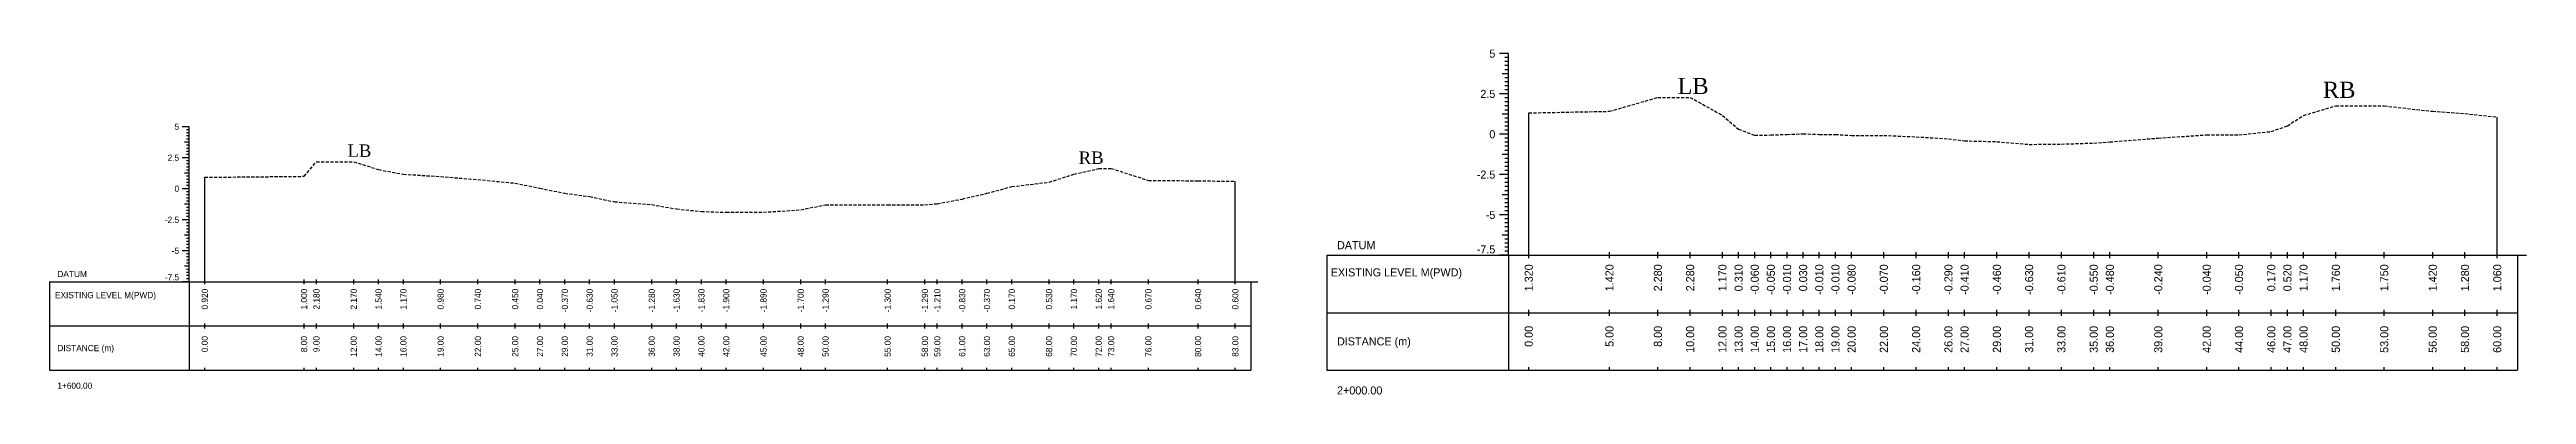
# Model space of a CAD drawing. Header units: inches. Extents: x 2527 to 3799, y -2520 to -1051.
# Drawn here: x 3584.5 to 3784, y -1117.6 to -1089.8 of the extents above; entities that cross this region are included whole.
import ezdxf
from ezdxf.enums import TextEntityAlignment as Align

# ---------------------------------------------------------------- set-up
doc = ezdxf.new("R2010")
doc.units = ezdxf.units.IN
doc.header["$MEASUREMENT"] = 0
doc.linetypes.add('HIDDEN', pattern=[0.375, 0.25, -0.125])
doc.layers.add('CS_Drawing', color=7, linetype='Continuous')
doc.layers.add('GL', color=3, linetype='HIDDEN')
doc.styles.add('romans', font='romans.shx')

msp = doc.modelspace()

# ---------------------------------------------------------------- texts
at = {"attachment_point": 1, "style": 'romans'}
for s, insert, char_height, width in [('{\\fTimes New Roman|b0|i0|c0|p18;LB}', (3715.6, -1092.06), 1.3, 114.1038), ('{\\fTimes New Roman|b0|i0|c0|p18;RB}', (3767.58, -1092.37), 1.3, 114.1038), ('{\\fTimes New Roman|b0|i0|c0|p18;LB}', (3608.48, -1097.42), 1, 87.7722), ('{\\fTimes New Roman|b0|i0|c0|p18;RB}', (3667.37, -1097.99), 1, 87.7722)]:
    msp.add_mtext(s, dxfattribs=dict(at, insert=insert, char_height=char_height, width=width))
at = {"layer": 'CS_Drawing'}
for s, height, p in [('5', 0.65, (3700.93, -1090.1)), ('2.5', 0.65, (3700.93, -1093.35)), ('5', 0.5, (3594.93, -1095.99)), ('0', 0.65, (3700.93, -1096.6)), ('2.5', 0.5, (3594.93, -1098.49)), ('0', 0.5, (3594.93, -1100.99)), ('-2.5', 0.65, (3700.93, -1099.85)), ('-5', 0.65, (3700.93, -1103.1)), ('-2.5', 0.5, (3594.93, -1103.49)), ('-5', 0.5, (3594.93, -1105.99))]:
    msp.add_text(s, height=height, dxfattribs=at).set_placement(p, align=Align.MIDDLE_RIGHT)
for s, height, p in [('DATUM', 0.65, (3688.18, -1105.54)), ('DATUM', 0.5, (3585.12, -1107.86)), ('EXISTING LEVEL M(PWD)', 0.65, (3687.67, -1107.73)), ('EXISTING LEVEL M(PWD)', 0.5, (3584.93, -1109.56)), ('DISTANCE (m)', 0.65, (3688.18, -1113.29)), ('DISTANCE (m)', 0.5, (3585.12, -1113.83)), ('1+600.00', 0.5, (3585.12, -1116.86)), ('2+000.00', 0.65, (3688.18, -1117.24))]:
    msp.add_text(s, height=height, dxfattribs=at).set_placement(p, align=Align.MIDDLE_LEFT)
for height, p in [(0.65, (3700.93, -1106.2)), (0.5, (3594.93, -1108.37))]:
    msp.add_text('-7.5', height=height, dxfattribs=at).set_placement(p, align=Align.RIGHT)
for s, height, p in [('1.320', 0.65, (3703.62, -1107.08)), ('1.420', 0.65, (3710.12, -1107.08)), ('2.280', 0.65, (3714.02, -1107.08)), ('2.280', 0.65, (3716.62, -1107.08)), ('1.170', 0.65, (3719.22, -1107.08)), ('0.310', 0.65, (3720.52, -1107.08)), ('-0.060', 0.65, (3721.82, -1107.08)), ('-0.050', 0.65, (3723.12, -1107.08)), ('-0.010', 0.65, (3724.42, -1107.08)), ('0.030', 0.65, (3725.72, -1107.08)), ('-0.010', 0.65, (3727.02, -1107.08)), ('-0.010', 0.65, (3728.32, -1107.08)), ('-0.080', 0.65, (3729.62, -1107.08)), ('-0.070', 0.65, (3732.22, -1107.08)), ('-0.160', 0.65, (3734.82, -1107.08)), ('-0.290', 0.65, (3737.42, -1107.08)), ('-0.410', 0.65, (3738.72, -1107.08)), ('-0.460', 0.65, (3741.32, -1107.08)), ('-0.630', 0.65, (3743.92, -1107.08)), ('-0.610', 0.65, (3746.52, -1107.08)), ('-0.550', 0.65, (3749.12, -1107.08)), ('-0.480', 0.65, (3750.42, -1107.08)), ('-0.240', 0.65, (3754.32, -1107.08)), ('-0.040', 0.65, (3758.22, -1107.08)), ('-0.050', 0.65, (3760.82, -1107.08)), ('0.170', 0.65, (3763.42, -1107.08)), ('0.520', 0.65, (3764.72, -1107.08)), ('1.170', 0.65, (3766.02, -1107.08)), ('1.760', 0.65, (3768.62, -1107.08)), ('1.750', 0.65, (3772.52, -1107.08)), ('1.420', 0.65, (3776.42, -1107.08)), ('1.280', 0.65, (3779.02, -1107.08)), ('1.060', 0.65, (3781.62, -1107.08)), ('0.920', 0.5, (3596.99, -1109.05)), ('1.000', 0.5, (3604.99, -1109.05)), ('2.180', 0.5, (3605.99, -1109.05)), ('2.170', 0.5, (3608.99, -1109.05)), ('1.540', 0.5, (3610.99, -1109.05)), ('1.170', 0.5, (3612.99, -1109.05)), ('0.980', 0.5, (3615.99, -1109.05)), ('0.740', 0.5, (3618.99, -1109.05)), ('0.450', 0.5, (3621.99, -1109.05)), ('0.040', 0.5, (3623.99, -1109.05)), ('-0.370', 0.5, (3625.99, -1109.05)), ('-0.630', 0.5, (3627.99, -1109.05)), ('-1.050', 0.5, (3629.99, -1109.05)), ('-1.280', 0.5, (3632.99, -1109.05)), ('-1.630', 0.5, (3634.99, -1109.05)), ('-1.830', 0.5, (3636.99, -1109.05)), ('-1.900', 0.5, (3638.99, -1109.05)), ('-1.890', 0.5, (3641.99, -1109.05)), ('-1.700', 0.5, (3644.99, -1109.05)), ('-1.290', 0.5, (3646.99, -1109.05)), ('-1.300', 0.5, (3651.99, -1109.05)), ('-1.290', 0.5, (3654.99, -1109.05)), ('-1.210', 0.5, (3655.99, -1109.05)), ('-0.830', 0.5, (3657.99, -1109.05)), ('-0.370', 0.5, (3659.99, -1109.05)), ('0.170', 0.5, (3661.99, -1109.05)), ('0.530', 0.5, (3664.99, -1109.05)), ('1.170', 0.5, (3666.99, -1109.05)), ('1.620', 0.5, (3668.99, -1109.05)), ('1.640', 0.5, (3669.99, -1109.05)), ('0.670', 0.5, (3672.99, -1109.05)), ('0.640', 0.5, (3676.99, -1109.05)), ('0.600', 0.5, (3679.99, -1109.05)), ('0.00', 0.5, (3596.99, -1112.86)), ('8.00', 0.5, (3604.99, -1112.86)), ('9.00', 0.5, (3605.99, -1112.86)), ('12.00', 0.5, (3608.99, -1112.86)), ('14.00', 0.5, (3610.99, -1112.86)), ('16.00', 0.5, (3612.99, -1112.86)), ('19.00', 0.5, (3615.99, -1112.86)), ('22.00', 0.5, (3618.99, -1112.86)), ('25.00', 0.5, (3621.99, -1112.86)), ('27.00', 0.5, (3623.99, -1112.86)), ('29.00', 0.5, (3625.99, -1112.86)), ('31.00', 0.5, (3627.99, -1112.86)), ('33.00', 0.5, (3629.99, -1112.86)), ('36.00', 0.5, (3632.99, -1112.86)), ('38.00', 0.5, (3634.99, -1112.86)), ('40.00', 0.5, (3636.99, -1112.86)), ('42.00', 0.5, (3638.99, -1112.86)), ('45.00', 0.5, (3641.99, -1112.86)), ('48.00', 0.5, (3644.99, -1112.86)), ('50.00', 0.5, (3646.99, -1112.86)), ('55.00', 0.5, (3651.99, -1112.86)), ('58.00', 0.5, (3654.99, -1112.86)), ('59.00', 0.5, (3655.99, -1112.86)), ('61.00', 0.5, (3657.99, -1112.86)), ('63.00', 0.5, (3659.99, -1112.86)), ('65.00', 0.5, (3661.99, -1112.86)), ('68.00', 0.5, (3664.99, -1112.86)), ('70.00', 0.5, (3666.99, -1112.86)), ('72.00', 0.5, (3668.99, -1112.86)), ('73.00', 0.5, (3669.99, -1112.86)), ('76.00', 0.5, (3672.99, -1112.86)), ('80.00', 0.5, (3676.99, -1112.86)), ('83.00', 0.5, (3679.99, -1112.86)), ('0.00', 0.65, (3703.62, -1112.04)), ('5.00', 0.65, (3710.12, -1112.04)), ('8.00', 0.65, (3714.02, -1112.04)), ('10.00', 0.65, (3716.62, -1112.04)), ('12.00', 0.65, (3719.22, -1112.04)), ('13.00', 0.65, (3720.52, -1112.04)), ('14.00', 0.65, (3721.82, -1112.04)), ('15.00', 0.65, (3723.12, -1112.04)), ('16.00', 0.65, (3724.42, -1112.04)), ('17.00', 0.65, (3725.72, -1112.04)), ('18.00', 0.65, (3727.02, -1112.04)), ('19.00', 0.65, (3728.32, -1112.04)), ('20.00', 0.65, (3729.62, -1112.04)), ('22.00', 0.65, (3732.22, -1112.04)), ('24.00', 0.65, (3734.82, -1112.04)), ('26.00', 0.65, (3737.42, -1112.04)), ('27.00', 0.65, (3738.72, -1112.04)), ('29.00', 0.65, (3741.32, -1112.04)), ('31.00', 0.65, (3743.92, -1112.04)), ('33.00', 0.65, (3746.52, -1112.04)), ('35.00', 0.65, (3749.12, -1112.04)), ('36.00', 0.65, (3750.42, -1112.04)), ('39.00', 0.65, (3754.32, -1112.04)), ('42.00', 0.65, (3758.22, -1112.04)), ('44.00', 0.65, (3760.82, -1112.04)), ('46.00', 0.65, (3763.42, -1112.04)), ('47.00', 0.65, (3764.72, -1112.04)), ('48.00', 0.65, (3766.02, -1112.04)), ('50.00', 0.65, (3768.62, -1112.04)), ('53.00', 0.65, (3772.52, -1112.04)), ('56.00', 0.65, (3776.42, -1112.04)), ('58.00', 0.65, (3779.02, -1112.04)), ('60.00', 0.65, (3781.62, -1112.04))]:
    msp.add_text(s, height=height, rotation=90, dxfattribs=at).set_placement(p, align=Align.MIDDLE_RIGHT)

# ---------------------------------------------------------------- linework, layer by layer
at = {"layer": 'CS_Drawing'}
for p, q in [((3701.99, -1090.1), (3701.26, -1090.1)), ((3701.99, -1090.1), (3701.48, -1090.1)), ((3701.99, -1090.1), (3701.7, -1090.1)), ((3701.99, -1090.42), (3701.7, -1090.42)), ((3701.99, -1090.75), (3701.7, -1090.75)), ((3701.99, -1091.07), (3701.7, -1091.07)), ((3701.99, -1106.35), (3701.99, -1090.1)), ((3701.99, -1091.72), (3701.48, -1091.72)), ((3701.99, -1091.4), (3701.7, -1091.4)), ((3701.99, -1091.72), (3701.7, -1091.72)), ((3701.99, -1092.05), (3701.7, -1092.05)), ((3701.99, -1092.37), (3701.7, -1092.37)), ((3701.99, -1092.7), (3701.7, -1092.7)), ((3701.99, -1093.02), (3701.7, -1093.02)), ((3701.99, -1093.35), (3701.26, -1093.35)), ((3701.99, -1093.35), (3701.48, -1093.35)), ((3701.99, -1094.97), (3701.48, -1094.97)), ((3701.99, -1093.35), (3701.7, -1093.35)), ((3701.99, -1093.67), (3701.7, -1093.67)), ((3701.99, -1094), (3701.7, -1094)), ((3701.99, -1094.32), (3701.7, -1094.32)), ((3701.99, -1094.65), (3701.7, -1094.65)), ((3701.99, -1094.97), (3701.7, -1094.97)), ((3703.62, -1106.35), (3703.62, -1094.88)), ((3595.74, -1095.99), (3595.18, -1095.99)), ((3595.74, -1095.99), (3595.35, -1095.99)), ((3595.74, -1095.99), (3595.52, -1095.99)), ((3595.74, -1096.24), (3595.52, -1096.24)), ((3595.74, -1096.49), (3595.52, -1096.49)), ((3595.74, -1096.74), (3595.52, -1096.74)), ((3595.74, -1096.99), (3595.52, -1096.99)), ((3595.74, -1108.49), (3595.74, -1095.99)), ((3701.99, -1096.6), (3701.26, -1096.6)), ((3701.99, -1096.6), (3701.48, -1096.6)), ((3701.99, -1095.3), (3701.7, -1095.3)), ((3701.99, -1095.62), (3701.7, -1095.62)), ((3701.99, -1095.95), (3701.7, -1095.95)), ((3701.99, -1096.27), (3701.7, -1096.27)), ((3701.99, -1096.6), (3701.7, -1096.6)), ((3701.99, -1096.92), (3701.7, -1096.92)), ((3781.62, -1106.35), (3781.62, -1095.22)), ((3595.74, -1098.49), (3595.18, -1098.49)), ((3595.74, -1097.24), (3595.35, -1097.24)), ((3595.74, -1098.49), (3595.35, -1098.49)), ((3595.74, -1097.24), (3595.52, -1097.24)), ((3595.74, -1097.49), (3595.52, -1097.49)), ((3595.74, -1097.74), (3595.52, -1097.74)), ((3595.74, -1097.99), (3595.52, -1097.99)), ((3595.74, -1098.24), (3595.52, -1098.24)), ((3595.74, -1098.49), (3595.52, -1098.49)), ((3595.74, -1098.74), (3595.52, -1098.74)), ((3595.74, -1098.99), (3595.52, -1098.99)), ((3701.99, -1098.22), (3701.48, -1098.22)), ((3701.99, -1097.25), (3701.7, -1097.25)), ((3701.99, -1097.57), (3701.7, -1097.57)), ((3701.99, -1097.9), (3701.7, -1097.9)), ((3701.99, -1098.22), (3701.7, -1098.22)), ((3701.99, -1098.55), (3701.7, -1098.55)), ((3701.99, -1098.87), (3701.7, -1098.87)), ((3595.74, -1100.99), (3595.18, -1100.99)), ((3595.74, -1099.74), (3595.35, -1099.74)), ((3595.74, -1100.99), (3595.35, -1100.99)), ((3595.74, -1099.24), (3595.52, -1099.24)), ((3595.74, -1099.49), (3595.52, -1099.49)), ((3595.74, -1099.74), (3595.52, -1099.74)), ((3595.74, -1099.99), (3595.52, -1099.99)), ((3595.74, -1100.24), (3595.52, -1100.24)), ((3595.74, -1100.49), (3595.52, -1100.49)), ((3595.74, -1100.74), (3595.52, -1100.74)), ((3595.74, -1100.99), (3595.52, -1100.99)), ((3596.99, -1108.49), (3596.99, -1100.07)), ((3679.99, -1108.49), (3679.99, -1100.39)), ((3701.99, -1099.85), (3701.26, -1099.85)), ((3701.99, -1099.85), (3701.48, -1099.85)), ((3701.99, -1099.2), (3701.7, -1099.2)), ((3701.99, -1099.52), (3701.7, -1099.52)), ((3701.99, -1099.85), (3701.7, -1099.85)), ((3701.99, -1100.17), (3701.7, -1100.17)), ((3701.99, -1100.5), (3701.7, -1100.5)), ((3701.99, -1100.82), (3701.7, -1100.82)), ((3595.74, -1102.24), (3595.35, -1102.24)), ((3595.74, -1101.24), (3595.52, -1101.24)), ((3595.74, -1101.49), (3595.52, -1101.49)), ((3595.74, -1101.74), (3595.52, -1101.74)), ((3595.74, -1101.99), (3595.52, -1101.99)), ((3595.74, -1102.24), (3595.52, -1102.24)), ((3595.74, -1102.49), (3595.52, -1102.49)), ((3595.74, -1102.74), (3595.52, -1102.74)), ((3595.74, -1102.99), (3595.52, -1102.99)), ((3701.99, -1103.1), (3701.26, -1103.1)), ((3701.99, -1101.47), (3701.48, -1101.47)), ((3701.99, -1103.1), (3701.48, -1103.1)), ((3701.99, -1101.15), (3701.7, -1101.15)), ((3701.99, -1101.47), (3701.7, -1101.47)), ((3701.99, -1101.8), (3701.7, -1101.8)), ((3701.99, -1102.12), (3701.7, -1102.12)), ((3701.99, -1102.45), (3701.7, -1102.45)), ((3701.99, -1102.77), (3701.7, -1102.77)), ((3701.99, -1103.1), (3701.7, -1103.1)), ((3595.74, -1103.49), (3595.18, -1103.49)), ((3595.74, -1103.49), (3595.35, -1103.49)), ((3595.74, -1104.74), (3595.35, -1104.74)), ((3595.74, -1103.24), (3595.52, -1103.24)), ((3595.74, -1103.49), (3595.52, -1103.49)), ((3595.74, -1103.74), (3595.52, -1103.74)), ((3595.74, -1103.99), (3595.52, -1103.99)), ((3595.74, -1104.24), (3595.52, -1104.24)), ((3595.74, -1104.49), (3595.52, -1104.49)), ((3595.74, -1104.74), (3595.52, -1104.74)), ((3595.74, -1104.99), (3595.52, -1104.99)), ((3701.99, -1104.72), (3701.48, -1104.72)), ((3701.99, -1103.42), (3701.7, -1103.42)), ((3701.99, -1103.75), (3701.7, -1103.75)), ((3701.99, -1104.07), (3701.7, -1104.07)), ((3701.99, -1104.4), (3701.7, -1104.4)), ((3701.99, -1104.72), (3701.7, -1104.72)), ((3701.99, -1105.05), (3701.7, -1105.05)), ((3595.74, -1105.99), (3595.18, -1105.99)), ((3595.74, -1105.99), (3595.35, -1105.99)), ((3595.74, -1105.24), (3595.52, -1105.24)), ((3595.74, -1105.49), (3595.52, -1105.49)), ((3595.74, -1105.74), (3595.52, -1105.74)), ((3595.74, -1105.99), (3595.52, -1105.99)), ((3595.74, -1106.24), (3595.52, -1106.24)), ((3595.74, -1106.49), (3595.52, -1106.49)), ((3595.74, -1106.74), (3595.52, -1106.74)), ((3595.74, -1106.99), (3595.52, -1106.99)), ((3687.37, -1106.35), (3701.99, -1106.35)), ((3687.37, -1106.35), (3687.37, -1115.61)), ((3701.99, -1106.35), (3701.26, -1106.35)), ((3701.99, -1106.35), (3701.48, -1106.35)), ((3701.99, -1105.37), (3701.7, -1105.37)), ((3701.99, -1105.7), (3701.7, -1105.7)), ((3701.99, -1106.02), (3701.7, -1106.02)), ((3701.99, -1106.35), (3701.7, -1106.35)), ((3701.99, -1106.35), (3783.24, -1106.35)), ((3701.99, -1106.35), (3701.99, -1115.61)), ((3703.62, -1106.59), (3703.62, -1106.1)), ((3710.12, -1106.59), (3710.12, -1106.1)), ((3714.02, -1106.59), (3714.02, -1106.1)), ((3716.62, -1106.59), (3716.62, -1106.1)), ((3719.22, -1106.59), (3719.22, -1106.1)), ((3720.52, -1106.59), (3720.52, -1106.1)), ((3721.82, -1106.59), (3721.82, -1106.1)), ((3723.12, -1106.59), (3723.12, -1106.1)), ((3724.42, -1106.59), (3724.42, -1106.1)), ((3725.72, -1106.59), (3725.72, -1106.1)), ((3727.02, -1106.59), (3727.02, -1106.1)), ((3728.32, -1106.59), (3728.32, -1106.1)), ((3729.62, -1106.59), (3729.62, -1106.1)), ((3732.22, -1106.59), (3732.22, -1106.1)), ((3734.82, -1106.59), (3734.82, -1106.1)), ((3737.42, -1106.59), (3737.42, -1106.1)), ((3738.72, -1106.59), (3738.72, -1106.1)), ((3741.32, -1106.59), (3741.32, -1106.1)), ((3743.92, -1106.59), (3743.92, -1106.1)), ((3746.52, -1106.59), (3746.52, -1106.1)), ((3749.12, -1106.59), (3749.12, -1106.1)), ((3750.42, -1106.59), (3750.42, -1106.1)), ((3754.32, -1106.59), (3754.32, -1106.1)), ((3758.22, -1106.59), (3758.22, -1106.1)), ((3760.82, -1106.59), (3760.82, -1106.1)), ((3763.42, -1106.59), (3763.42, -1106.1)), ((3764.72, -1106.59), (3764.72, -1106.1)), ((3766.02, -1106.59), (3766.02, -1106.1)), ((3768.62, -1106.59), (3768.62, -1106.1)), ((3772.52, -1106.59), (3772.52, -1106.1)), ((3776.42, -1106.59), (3776.42, -1106.1)), ((3779.02, -1106.59), (3779.02, -1106.1)), ((3781.62, -1106.59), (3781.62, -1106.1)), ((3783.24, -1106.35), (3783.97, -1106.35)), ((3783.24, -1106.35), (3783.75, -1106.35)), ((3783.24, -1106.35), (3783.53, -1106.35)), ((3783.24, -1106.35), (3783.24, -1115.61)), ((3584.49, -1108.49), (3595.74, -1108.49)), ((3584.49, -1108.49), (3584.49, -1115.61)), ((3595.74, -1108.49), (3595.18, -1108.49)), ((3595.74, -1107.24), (3595.35, -1107.24)), ((3595.74, -1108.49), (3595.35, -1108.49)), ((3595.74, -1107.24), (3595.52, -1107.24)), ((3595.74, -1107.49), (3595.52, -1107.49)), ((3595.74, -1107.74), (3595.52, -1107.74)), ((3595.74, -1107.99), (3595.52, -1107.99)), ((3595.74, -1108.24), (3595.52, -1108.24)), ((3595.74, -1108.49), (3595.52, -1108.49)), ((3595.74, -1108.49), (3681.24, -1108.49)), ((3595.74, -1108.49), (3595.74, -1115.61)), ((3596.99, -1108.67), (3596.99, -1108.3)), ((3604.99, -1108.67), (3604.99, -1108.3)), ((3605.99, -1108.67), (3605.99, -1108.3)), ((3608.99, -1108.67), (3608.99, -1108.3)), ((3610.99, -1108.67), (3610.99, -1108.3)), ((3612.99, -1108.67), (3612.99, -1108.3)), ((3615.99, -1108.67), (3615.99, -1108.3)), ((3618.99, -1108.67), (3618.99, -1108.3)), ((3621.99, -1108.67), (3621.99, -1108.3)), ((3623.99, -1108.67), (3623.99, -1108.3)), ((3625.99, -1108.67), (3625.99, -1108.3)), ((3627.99, -1108.67), (3627.99, -1108.3)), ((3629.99, -1108.67), (3629.99, -1108.3)), ((3632.99, -1108.67), (3632.99, -1108.3)), ((3634.99, -1108.67), (3634.99, -1108.3)), ((3636.99, -1108.67), (3636.99, -1108.3)), ((3638.99, -1108.67), (3638.99, -1108.3)), ((3641.99, -1108.67), (3641.99, -1108.3)), ((3644.99, -1108.67), (3644.99, -1108.3)), ((3646.99, -1108.67), (3646.99, -1108.3)), ((3651.99, -1108.67), (3651.99, -1108.3)), ((3654.99, -1108.67), (3654.99, -1108.3)), ((3655.99, -1108.67), (3655.99, -1108.3)), ((3657.99, -1108.67), (3657.99, -1108.3)), ((3659.99, -1108.67), (3659.99, -1108.3)), ((3661.99, -1108.67), (3661.99, -1108.3)), ((3664.99, -1108.67), (3664.99, -1108.3)), ((3666.99, -1108.67), (3666.99, -1108.3)), ((3668.99, -1108.67), (3668.99, -1108.3)), ((3669.99, -1108.67), (3669.99, -1108.3)), ((3672.99, -1108.67), (3672.99, -1108.3)), ((3676.99, -1108.67), (3676.99, -1108.3)), ((3679.99, -1108.67), (3679.99, -1108.3)), ((3681.24, -1108.49), (3681.8, -1108.49)), ((3681.24, -1108.49), (3681.63, -1108.49)), ((3681.24, -1108.49), (3681.47, -1108.49)), ((3681.24, -1108.49), (3681.24, -1115.61)), ((3687.37, -1110.98), (3701.99, -1110.98)), ((3701.99, -1110.98), (3783.24, -1110.98)), ((3701.99, -1110.98), (3783.24, -1110.98)), ((3703.62, -1111.22), (3703.62, -1110.74)), ((3710.12, -1111.22), (3710.12, -1110.74)), ((3714.02, -1111.22), (3714.02, -1110.74)), ((3716.62, -1111.22), (3716.62, -1110.74)), ((3719.22, -1111.22), (3719.22, -1110.74)), ((3720.52, -1111.22), (3720.52, -1110.74)), ((3721.82, -1111.22), (3721.82, -1110.74)), ((3723.12, -1111.22), (3723.12, -1110.74)), ((3724.42, -1111.22), (3724.42, -1110.74)), ((3725.72, -1111.22), (3725.72, -1110.74)), ((3727.02, -1111.22), (3727.02, -1110.74)), ((3728.32, -1111.22), (3728.32, -1110.74)), ((3729.62, -1111.22), (3729.62, -1110.74)), ((3732.22, -1111.22), (3732.22, -1110.74)), ((3734.82, -1111.22), (3734.82, -1110.74)), ((3737.42, -1111.22), (3737.42, -1110.74)), ((3738.72, -1111.22), (3738.72, -1110.74)), ((3741.32, -1111.22), (3741.32, -1110.74)), ((3743.92, -1111.22), (3743.92, -1110.74)), ((3746.52, -1111.22), (3746.52, -1110.74)), ((3749.12, -1111.22), (3749.12, -1110.74)), ((3750.42, -1111.22), (3750.42, -1110.74)), ((3754.32, -1111.22), (3754.32, -1110.74)), ((3758.22, -1111.22), (3758.22, -1110.74)), ((3760.82, -1111.22), (3760.82, -1110.74)), ((3763.42, -1111.22), (3763.42, -1110.74)), ((3764.72, -1111.22), (3764.72, -1110.74)), ((3766.02, -1111.22), (3766.02, -1110.74)), ((3768.62, -1111.22), (3768.62, -1110.74)), ((3772.52, -1111.22), (3772.52, -1110.74)), ((3776.42, -1111.22), (3776.42, -1110.74)), ((3779.02, -1111.22), (3779.02, -1110.74)), ((3781.62, -1111.22), (3781.62, -1110.74)), ((3584.49, -1112.05), (3595.74, -1112.05)), ((3595.74, -1112.05), (3681.24, -1112.05)), ((3595.74, -1112.05), (3681.24, -1112.05)), ((3596.99, -1112.24), (3596.99, -1111.86)), ((3604.99, -1112.24), (3604.99, -1111.86)), ((3605.99, -1112.24), (3605.99, -1111.86)), ((3608.99, -1112.24), (3608.99, -1111.86)), ((3610.99, -1112.24), (3610.99, -1111.86)), ((3612.99, -1112.24), (3612.99, -1111.86)), ((3615.99, -1112.24), (3615.99, -1111.86)), ((3618.99, -1112.24), (3618.99, -1111.86)), ((3621.99, -1112.24), (3621.99, -1111.86)), ((3623.99, -1112.24), (3623.99, -1111.86)), ((3625.99, -1112.24), (3625.99, -1111.86)), ((3627.99, -1112.24), (3627.99, -1111.86)), ((3629.99, -1112.24), (3629.99, -1111.86)), ((3632.99, -1112.24), (3632.99, -1111.86)), ((3634.99, -1112.24), (3634.99, -1111.86)), ((3636.99, -1112.24), (3636.99, -1111.86)), ((3638.99, -1112.24), (3638.99, -1111.86)), ((3641.99, -1112.24), (3641.99, -1111.86)), ((3644.99, -1112.24), (3644.99, -1111.86)), ((3646.99, -1112.24), (3646.99, -1111.86)), ((3651.99, -1112.24), (3651.99, -1111.86)), ((3654.99, -1112.24), (3654.99, -1111.86)), ((3655.99, -1112.24), (3655.99, -1111.86)), ((3657.99, -1112.24), (3657.99, -1111.86)), ((3659.99, -1112.24), (3659.99, -1111.86)), ((3661.99, -1112.24), (3661.99, -1111.86)), ((3664.99, -1112.24), (3664.99, -1111.86)), ((3666.99, -1112.24), (3666.99, -1111.86)), ((3668.99, -1112.24), (3668.99, -1111.86)), ((3669.99, -1112.24), (3669.99, -1111.86)), ((3672.99, -1112.24), (3672.99, -1111.86)), ((3676.99, -1112.24), (3676.99, -1111.86)), ((3679.99, -1112.24), (3679.99, -1111.86)), ((3584.49, -1115.61), (3595.74, -1115.61)), ((3595.74, -1115.61), (3681.24, -1115.61)), ((3596.99, -1115.61), (3596.99, -1115.42)), ((3604.99, -1115.61), (3604.99, -1115.42)), ((3605.99, -1115.61), (3605.99, -1115.42)), ((3608.99, -1115.61), (3608.99, -1115.42)), ((3610.99, -1115.61), (3610.99, -1115.42)), ((3612.99, -1115.61), (3612.99, -1115.42)), ((3615.99, -1115.61), (3615.99, -1115.42)), ((3618.99, -1115.61), (3618.99, -1115.42)), ((3621.99, -1115.61), (3621.99, -1115.42)), ((3623.99, -1115.61), (3623.99, -1115.42)), ((3625.99, -1115.61), (3625.99, -1115.42)), ((3627.99, -1115.61), (3627.99, -1115.42)), ((3629.99, -1115.61), (3629.99, -1115.42)), ((3632.99, -1115.61), (3632.99, -1115.42)), ((3634.99, -1115.61), (3634.99, -1115.42)), ((3636.99, -1115.61), (3636.99, -1115.42)), ((3638.99, -1115.61), (3638.99, -1115.42)), ((3641.99, -1115.61), (3641.99, -1115.42)), ((3644.99, -1115.61), (3644.99, -1115.42)), ((3646.99, -1115.61), (3646.99, -1115.42)), ((3651.99, -1115.61), (3651.99, -1115.42)), ((3654.99, -1115.61), (3654.99, -1115.42)), ((3655.99, -1115.61), (3655.99, -1115.42)), ((3657.99, -1115.61), (3657.99, -1115.42)), ((3659.99, -1115.61), (3659.99, -1115.42)), ((3661.99, -1115.61), (3661.99, -1115.42)), ((3664.99, -1115.61), (3664.99, -1115.42)), ((3666.99, -1115.61), (3666.99, -1115.42)), ((3668.99, -1115.61), (3668.99, -1115.42)), ((3669.99, -1115.61), (3669.99, -1115.42)), ((3672.99, -1115.61), (3672.99, -1115.42)), ((3676.99, -1115.61), (3676.99, -1115.42)), ((3679.99, -1115.61), (3679.99, -1115.42)), ((3687.37, -1115.61), (3701.99, -1115.61)), ((3701.99, -1115.61), (3783.24, -1115.61)), ((3703.62, -1115.61), (3703.62, -1115.37)), ((3710.12, -1115.61), (3710.12, -1115.37)), ((3714.02, -1115.61), (3714.02, -1115.37)), ((3716.62, -1115.61), (3716.62, -1115.37)), ((3719.22, -1115.61), (3719.22, -1115.37)), ((3720.52, -1115.61), (3720.52, -1115.37)), ((3721.82, -1115.61), (3721.82, -1115.37)), ((3723.12, -1115.61), (3723.12, -1115.37)), ((3724.42, -1115.61), (3724.42, -1115.37)), ((3725.72, -1115.61), (3725.72, -1115.37)), ((3727.02, -1115.61), (3727.02, -1115.37)), ((3728.32, -1115.61), (3728.32, -1115.37)), ((3729.62, -1115.61), (3729.62, -1115.37)), ((3732.22, -1115.61), (3732.22, -1115.37)), ((3734.82, -1115.61), (3734.82, -1115.37)), ((3737.42, -1115.61), (3737.42, -1115.37)), ((3738.72, -1115.61), (3738.72, -1115.37)), ((3741.32, -1115.61), (3741.32, -1115.37)), ((3743.92, -1115.61), (3743.92, -1115.37)), ((3746.52, -1115.61), (3746.52, -1115.37)), ((3749.12, -1115.61), (3749.12, -1115.37)), ((3750.42, -1115.61), (3750.42, -1115.37)), ((3754.32, -1115.61), (3754.32, -1115.37)), ((3758.22, -1115.61), (3758.22, -1115.37)), ((3760.82, -1115.61), (3760.82, -1115.37)), ((3763.42, -1115.61), (3763.42, -1115.37)), ((3764.72, -1115.61), (3764.72, -1115.37)), ((3766.02, -1115.61), (3766.02, -1115.37)), ((3768.62, -1115.61), (3768.62, -1115.37)), ((3772.52, -1115.61), (3772.52, -1115.37)), ((3776.42, -1115.61), (3776.42, -1115.37)), ((3779.02, -1115.61), (3779.02, -1115.37)), ((3781.62, -1115.61), (3781.62, -1115.37))]:
    msp.add_line(p, q, dxfattribs=at)
at = {"layer": 'GL'}
for points in [[(3703.62, -1094.88), (3710.12, -1094.75), (3714.02, -1093.63), (3716.62, -1093.63), (3719.22, -1095.08), (3720.52, -1096.19), (3721.82, -1096.68), (3723.12, -1096.66), (3724.42, -1096.61), (3725.72, -1096.56), (3727.02, -1096.61), (3728.32, -1096.61), (3729.62, -1096.7), (3732.22, -1096.69), (3734.82, -1096.81), (3737.42, -1096.97), (3738.72, -1097.13), (3741.32, -1097.2), (3743.92, -1097.42), (3746.52, -1097.39), (3749.12, -1097.31), (3750.42, -1097.22), (3754.32, -1096.91), (3758.22, -1096.65), (3760.82, -1096.66), (3763.42, -1096.38), (3764.72, -1095.92), (3766.02, -1095.08), (3768.62, -1094.31), (3772.52, -1094.32), (3776.42, -1094.75), (3779.02, -1094.93), (3781.62, -1095.22)], [(3596.99, -1100.07), (3604.99, -1099.99), (3605.99, -1098.81), (3608.99, -1098.82), (3610.99, -1099.45), (3612.99, -1099.82), (3615.99, -1100.01), (3618.99, -1100.25), (3621.99, -1100.54), (3623.99, -1100.95), (3625.99, -1101.36), (3627.99, -1101.62), (3629.99, -1102.04), (3632.99, -1102.27), (3634.99, -1102.62), (3636.99, -1102.82), (3638.99, -1102.89), (3641.99, -1102.88), (3644.99, -1102.69), (3646.99, -1102.28), (3651.99, -1102.29), (3654.99, -1102.28), (3655.99, -1102.2), (3657.99, -1101.82), (3659.99, -1101.36), (3661.99, -1100.82), (3664.99, -1100.46), (3666.99, -1099.82), (3668.99, -1099.37), (3669.99, -1099.35), (3672.99, -1100.32), (3676.99, -1100.35), (3679.99, -1100.39)]]:
    msp.add_lwpolyline(points, dxfattribs=at)

msp.set_redraw_order([(e.dxf.handle, doc.entitydb.next_handle()) for e in msp.query("TEXT MTEXT ATTDEF DIMENSION ARC_DIMENSION")])  # texts and dimensions are drawn at this point

doc.saveas('drawing.dxf')
